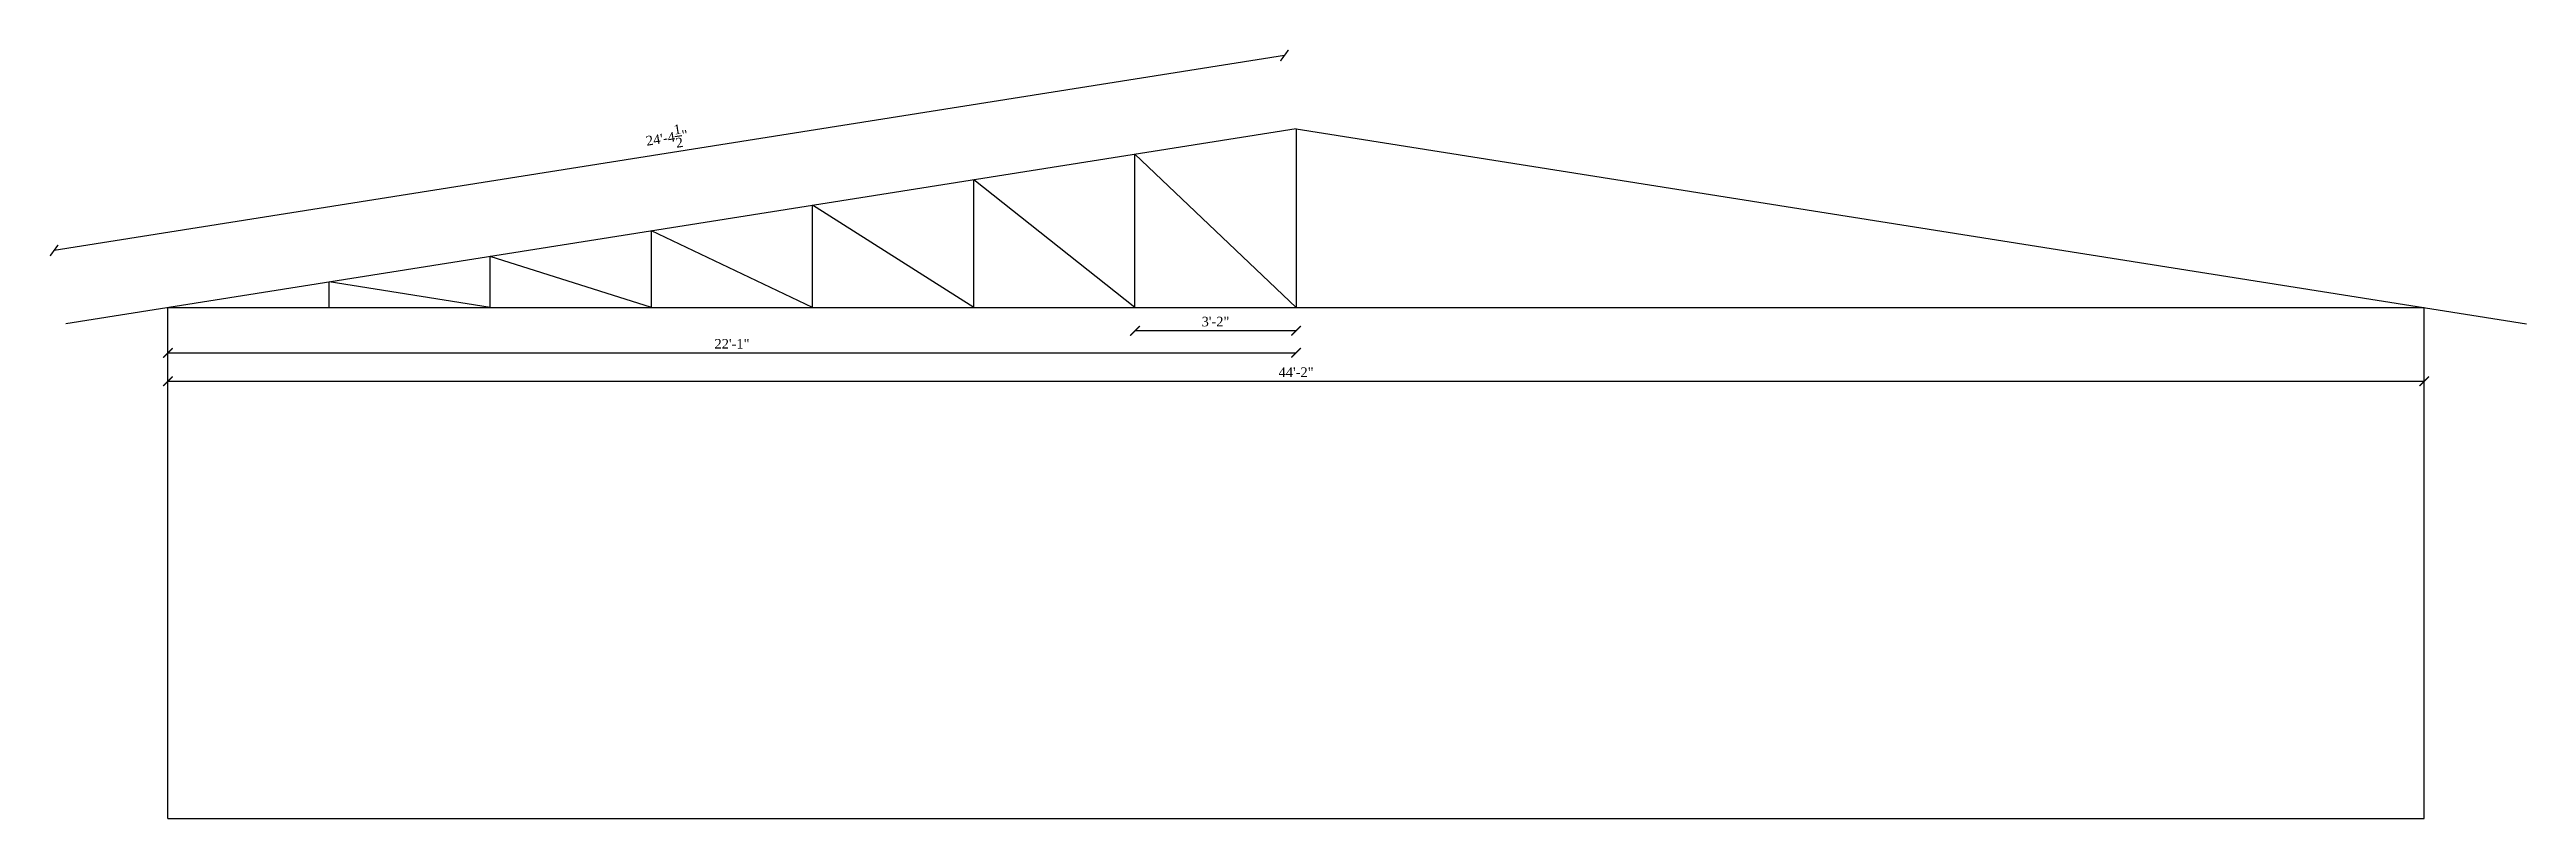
# Model space of a CAD drawing. Header units: inches. Extents: x 61049 to 63592, y -4986 to -4062.
# Drawn here: x 61798 to 62380, y -4986 to -4806 of the extents above; entities that cross this region are included whole.
import ezdxf

# ---------------------------------------------------------------- set-up
doc = ezdxf.new("R2010")
doc.units = ezdxf.units.IN
doc.header["$MEASUREMENT"] = 0
doc.layers.add('ELEVATION', color=6, linetype='Continuous', lineweight=30)
doc.styles.get("Standard").update_dxf_attribs({"font": 'times.ttf'})
doc.dimstyles.get("Standard").update_dxf_attribs({"dimtxt": 2.25, "dimasz": 2.25, "dimexe": 0.18, "dimexo": 0.0625, "dimgap": 1, "dimtad": 1, "dimdec": 1, "dimzin": 0, "dimdsep": 46, "dimlunit": 4, "dimtxsty": 'Standard', "dimblk": 'ARCHTICK', "dimcen": 0.09, "dimse1": 1, "dimse2": 1, "dimadec": 0, "dimazin": 0, "dimtfac": 1, "dimtdec": 1, "dimtofl": 0, "dimtmove": 0, "dimatfit": 3, "dimldrblk": 'ARCHTICK', "dimfxl": 1, "dimtolj": 1, "dimtzin": 0, "dimarcsym": 0})

msp = doc.modelspace()

# ---------------------------------------------------------------- blocks, each defined once
blk = doc.blocks.new('_ArchTick')
at = {"color": 0, "linetype": 'ByBlock', "const_width": 0.15}
blk.add_lwpolyline([(-0.5, -0.5), (0.5, 0.5)], dxfattribs=at)
blk = doc.blocks.new('*D696')
at = {"layer": 'Defpoints', "color": 0, "transparency": 16777216}
for p in [(62091.14, -4824.16), (61799.41, -4852.76), (61802.14, -4869.97)]:
    blk.add_point(p, dxfattribs=at)
at = {"layer": 'ELEVATION', "color": 0, "lineweight": -2, "transparency": 16777216}
blk.add_line((62088.41, -4806.96), (61799.41, -4852.76), dxfattribs=at)
at = {"layer": 'ELEVATION', "color": 0, "lineweight": -2, "transparency": 16777216, "xscale": 2.25, "yscale": 2.25, "zscale": 2.25}
for p, rotation in [((62088.41, -4806.96), 9.005931656395632), ((61799.41, -4852.76), 189.0059316563956)]:
    blk.add_blockref('_ArchTick', p, dxfattribs=dict(at, rotation=rotation))
at = {"layer": 'ELEVATION', "color": 0, "transparency": 16777216, "insert": (61943.35, -4826.29), "char_height": 2.25, "attachment_point": 5, "rotation": 9.00593}
blk.add_mtext('\\A1;24\'-4{\\H1x;\\S1/2;}"', dxfattribs=at)
blk = doc.blocks.new('*D697')
at = {"layer": 'Defpoints', "color": 0, "transparency": 16777216}
for p in [(61826.14, -4866.16), (62356.14, -4866.16), (62356.14, -4883.48)]:
    blk.add_point(p, dxfattribs=at)
at = {"layer": 'ELEVATION', "color": 0, "lineweight": -2, "transparency": 16777216}
blk.add_line((61826.14, -4883.48), (62356.14, -4883.48), dxfattribs=at)
at = {"layer": 'ELEVATION', "color": 0, "lineweight": -2, "transparency": 16777216, "xscale": 2.25, "yscale": 2.25, "zscale": 2.25, "rotation": 180}
blk.add_blockref('_ArchTick', (61826.14, -4883.48), dxfattribs=at)
at = {"layer": 'ELEVATION', "color": 0, "lineweight": -2, "transparency": 16777216, "xscale": 2.25, "yscale": 2.25, "zscale": 2.25}
blk.add_blockref('_ArchTick', (62356.14, -4883.48), dxfattribs=at)
at = {"layer": 'ELEVATION', "color": 0, "transparency": 16777216, "insert": (62091.14, -4881.36), "char_height": 2.25, "attachment_point": 5}
blk.add_mtext('\\A1;44\'-2"', dxfattribs=at)
blk = doc.blocks.new('*D699')
at = {"layer": 'Defpoints', "color": 0, "transparency": 16777216}
for p in [(62053.28, -4866.16), (62091.14, -4866.16), (62053.28, -4871.63)]:
    blk.add_point(p, dxfattribs=at)
at = {"layer": 'ELEVATION', "color": 0, "lineweight": -2, "transparency": 16777216}
blk.add_line((62091.14, -4871.63), (62053.28, -4871.63), dxfattribs=at)
at = {"layer": 'ELEVATION', "color": 0, "lineweight": -2, "transparency": 16777216, "xscale": 2.25, "yscale": 2.25, "zscale": 2.25, "rotation": 180}
blk.add_blockref('_ArchTick', (62053.28, -4871.63), dxfattribs=at)
at = {"layer": 'ELEVATION', "color": 0, "lineweight": -2, "transparency": 16777216, "xscale": 2.25, "yscale": 2.25, "zscale": 2.25}
blk.add_blockref('_ArchTick', (62091.14, -4871.63), dxfattribs=at)
at = {"layer": 'ELEVATION', "color": 0, "transparency": 16777216, "insert": (62072.21, -4869.48), "char_height": 2.25, "attachment_point": 5}
blk.add_mtext('\\A1;3\'-2"', dxfattribs=at)
blk = doc.blocks.new('*D700')
at = {"layer": 'Defpoints', "color": 0, "transparency": 16777216}
for p in [(61826.14, -4866.16), (62091.14, -4866.16), (62091.14, -4876.8)]:
    blk.add_point(p, dxfattribs=at)
at = {"layer": 'ELEVATION', "color": 0, "lineweight": -2, "transparency": 16777216}
blk.add_line((61826.14, -4876.8), (62091.14, -4876.8), dxfattribs=at)
at = {"layer": 'ELEVATION', "color": 0, "lineweight": -2, "transparency": 16777216, "xscale": 2.25, "yscale": 2.25, "zscale": 2.25, "rotation": 180}
blk.add_blockref('_ArchTick', (61826.14, -4876.8), dxfattribs=at)
at = {"layer": 'ELEVATION', "color": 0, "lineweight": -2, "transparency": 16777216, "xscale": 2.25, "yscale": 2.25, "zscale": 2.25}
blk.add_blockref('_ArchTick', (62091.14, -4876.8), dxfattribs=at)
at = {"layer": 'ELEVATION', "color": 0, "transparency": 16777216, "insert": (61958.64, -4874.68), "char_height": 2.25, "attachment_point": 5}
blk.add_mtext('\\A1;22\'-1"', dxfattribs=at)

# ---------------------------------------------------------------- dimensions: what is measured, and where the dimension line sits
at = {"layer": 'ELEVATION'}
dim = msp.add_aligned_dim(p1=(62091.14, -4824.16), p2=(61802.14, -4869.97), distance=-17.42, dimstyle='Standard', dxfattribs=at)
dim.commit()
dim.dimension.update_dxf_attribs({"geometry": '*D696', "text_midpoint": (61943.35, -4826.29)})
for base, p1, p2, picture, middle in [((62356.14, -4883.48), (61826.14, -4866.16), (62356.14, -4866.16), '*D697', (62091.14, -4881.36)), ((62091.14, -4876.8), (61826.14, -4866.16), (62091.14, -4866.16), '*D700', (61958.64, -4874.68)), ((62053.28, -4871.63), (62091.14, -4866.16), (62053.28, -4866.16), '*D699', (62072.21, -4869.48))]:
    dim = msp.add_linear_dim(base=base, p1=p1, p2=p2, dimstyle='Standard', dxfattribs=at)
    dim.commit()
    dim.dimension.update_dxf_attribs({"geometry": picture, "text_midpoint": middle})

# ---------------------------------------------------------------- linework, layer by layer
at = {"layer": 'ELEVATION'}
for p, q in [((62091.14, -4824.16), (61802.14, -4869.97)), ((62091.14, -4824.16), (62380.14, -4869.97)), ((62091.14, -4824.16), (62091.14, -4866.16)), ((62053.28, -4866.16), (62053.28, -4830.16)), ((62091.14, -4866.16), (62053.28, -4830.16)), ((62015.43, -4866.16), (62015.43, -4836.16)), ((62053.28, -4866.16), (62015.43, -4836.16)), ((61977.57, -4866.16), (61977.57, -4842.16)), ((62015.43, -4866.16), (61977.57, -4842.16)), ((61939.71, -4866.16), (61939.71, -4848.16)), ((61977.57, -4866.16), (61939.71, -4848.16)), ((61901.85, -4866.16), (61901.85, -4854.16)), ((61939.71, -4866.16), (61901.85, -4854.16)), ((61864, -4866.16), (61864, -4860.16)), ((61901.85, -4866.16), (61864, -4860.16)), ((61826.14, -4866.16), (62356.14, -4866.16)), ((61826.14, -4986.16), (61826.14, -4866.16)), ((61826.14, -4866.16), (62091.14, -4866.16)), ((62356.14, -4986.16), (62356.14, -4866.16)), ((61826.14, -4986.16), (62356.14, -4986.16))]:
    msp.add_line(p, q, dxfattribs=at)
for p in [(61864, -4866.16), (61901.85, -4866.16), (61939.71, -4866.16), (61977.57, -4866.16), (62015.43, -4866.16), (62053.28, -4866.16)]:
    msp.add_point(p, dxfattribs=at)

msp.set_redraw_order([(e.dxf.handle, doc.entitydb.next_handle()) for e in msp.query("TEXT MTEXT ATTDEF DIMENSION ARC_DIMENSION")])  # texts and dimensions are drawn at this point

doc.saveas('drawing.dxf')
